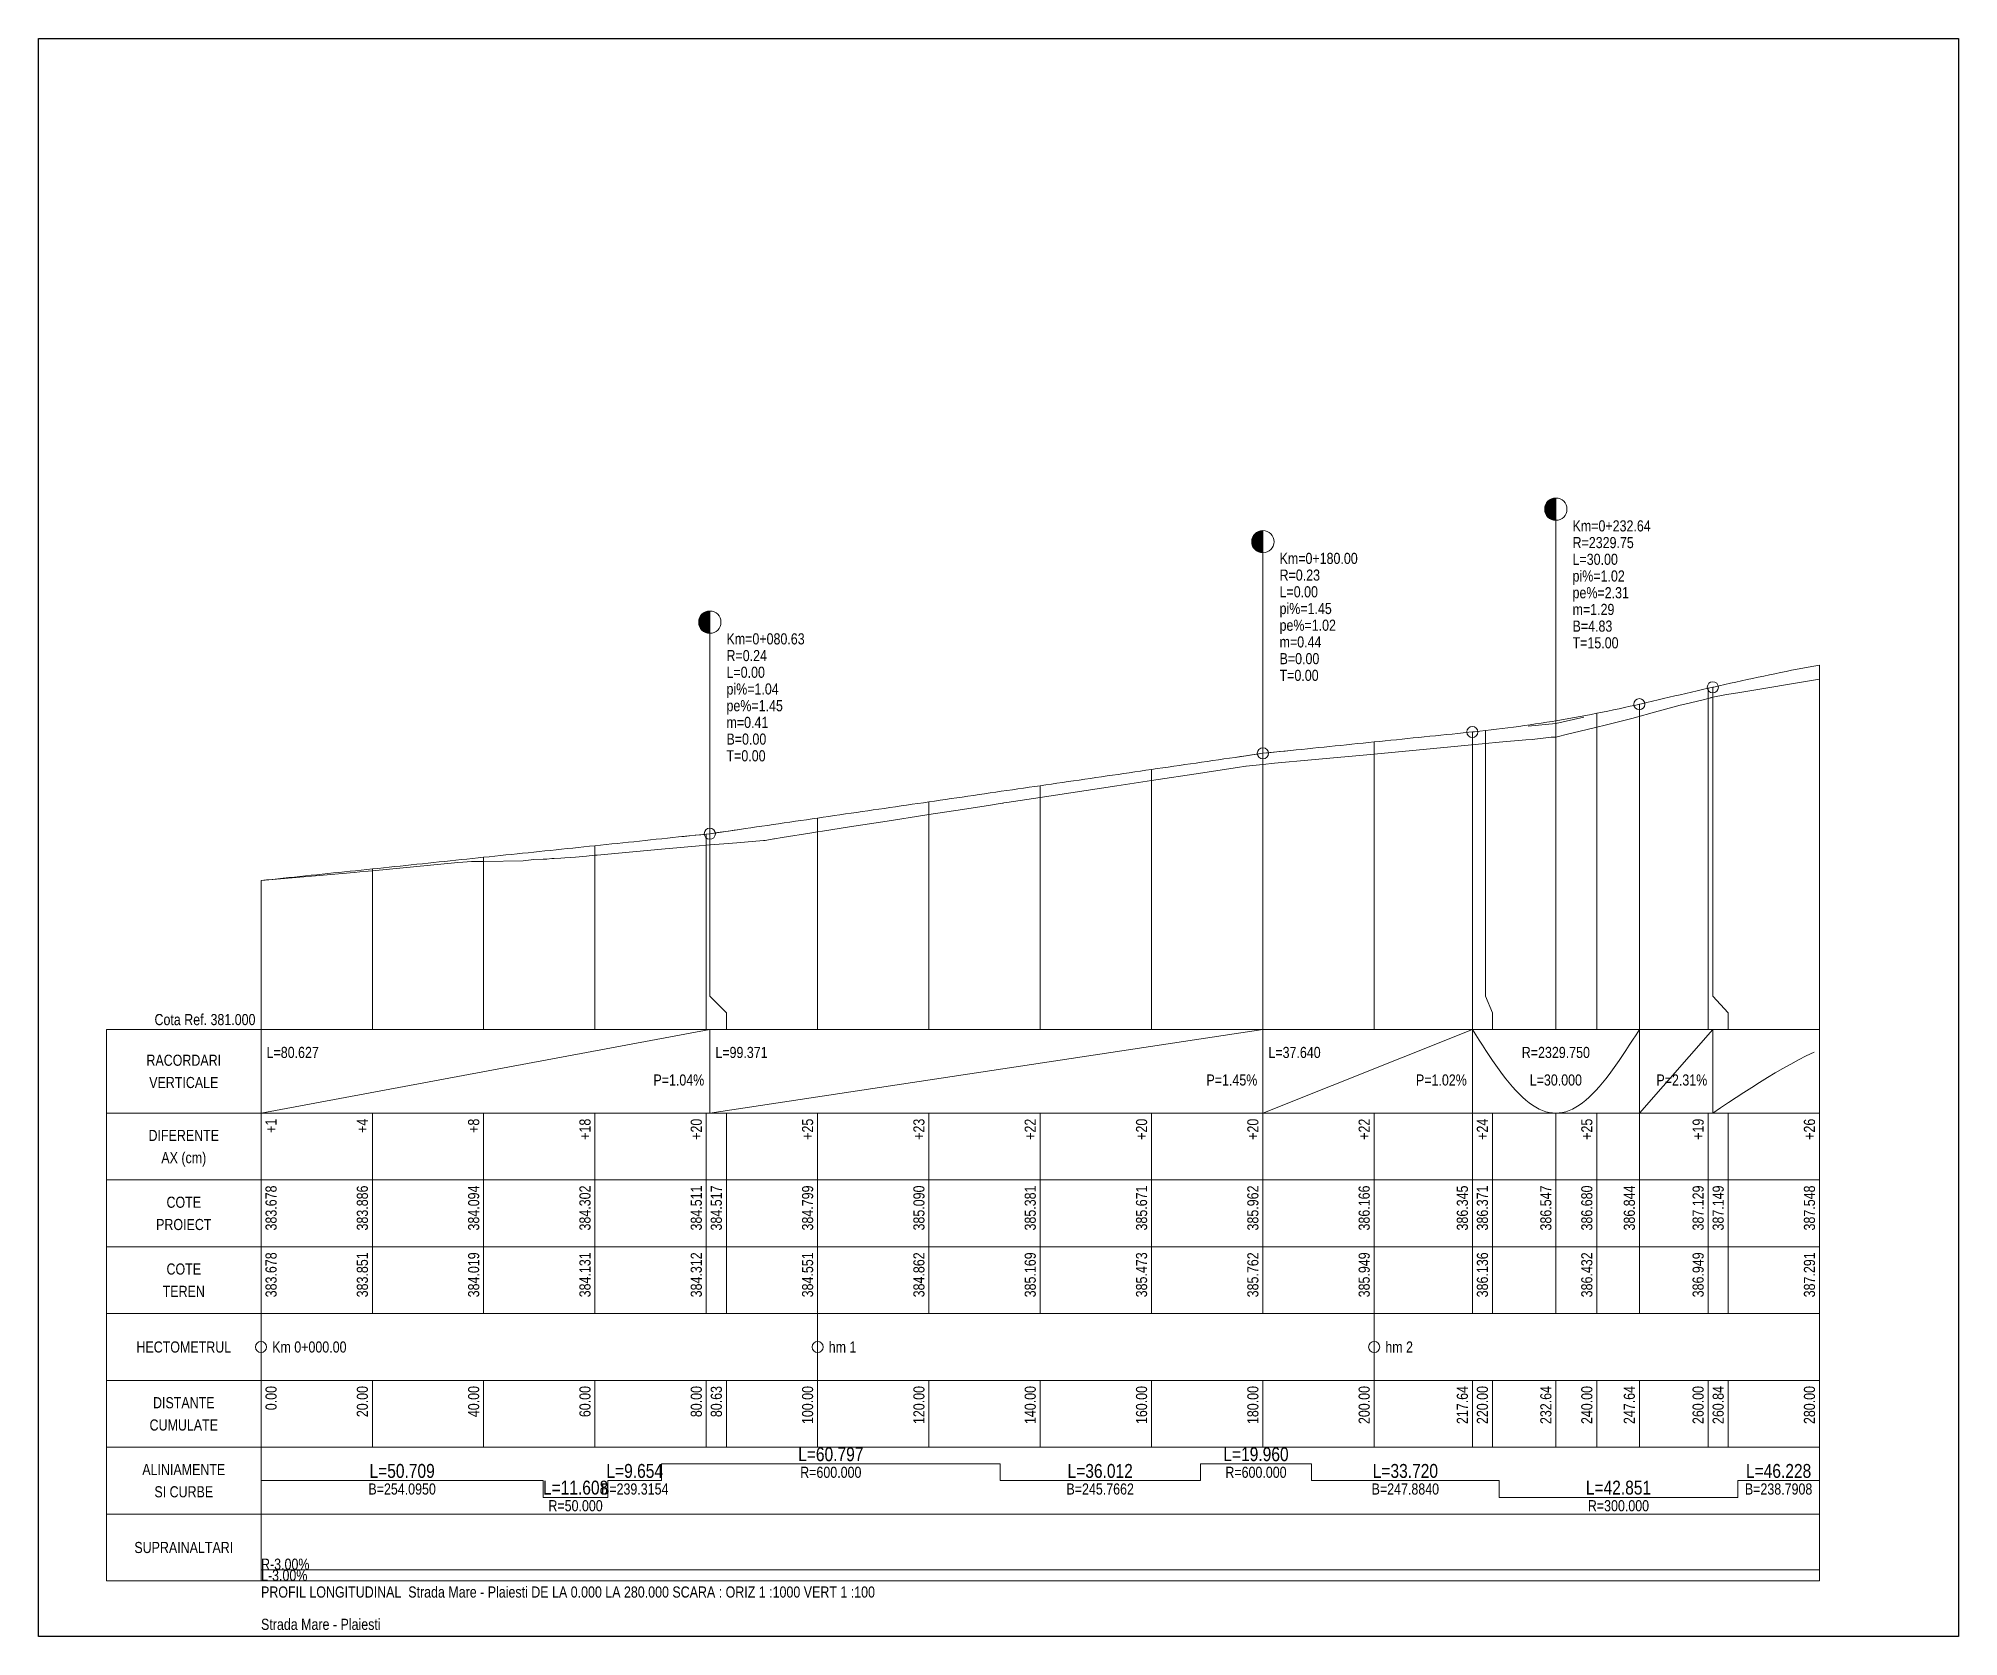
# Model space of a CAD drawing. Extents: x -600 to 1621, y -3670 to 287.
# Drawn here: x 0 to 345, y -2569.1 to -2282.1 of the extents above; entities that cross this region are included whole.
import ezdxf
from ezdxf.enums import TextEntityAlignment as Align

# ---------------------------------------------------------------- set-up
doc = ezdxf.new("R2010")
doc.units = 0
doc.layers.add('ARD-No Plot', color=7, linetype='Continuous', lineweight=0, plot=False)
doc.layers.add('Cartus', color=8, linetype='Continuous')
for name, color, linetype, lineweight in [('L-C. Ref', 7, 'Continuous', 0), ('L-cote-ex', 7, 'Continuous', 0), ('L-Cote-Pr', 7, 'Continuous', 0), ('L-Curbe', 7, 'Continuous', 0), ('L-Cut-Fill', 7, 'Continuous', 0), ('L-Design', 7, 'Continuous', 0), ('L-Exist', 7, 'Continuous', 0), ('L-LINES', 7, 'Continuous', 0), ('L-Pante-Tran', 7, 'Continuous', 0), ('L-rac-Vert', 7, 'Continuous', 0), ('L-TEXT', 7, 'Continuous', 0)]:
    doc.layers.add(name, color=color, linetype=linetype, lineweight=lineweight)
doc.styles.add('Arial', font='arial.ttf', dxfattribs={"width": 0.8})

msp = doc.modelspace()

# ---------------------------------------------------------------- texts
at = {"layer": 'ARD-No Plot', "style": 'Arial', "width": 0.8}
msp.add_text('Strada Mare - Plaiesti', height=2, dxfattribs=at).set_placement((40, -2567.86))
at = {"layer": 'L-C. Ref', "style": 'Arial', "width": 0.8}
msp.add_text('Cota Ref. 381.000', height=2, dxfattribs=at).set_placement((39, -2459.26), align=Align.RIGHT)
at = {"layer": 'L-cote-ex', "style": 'Arial', "width": 0.8}
for s, p in [('383.678', (42.8, -2500.06)), ('383.678', (42.8, -2500.06)), ('383.678', (42.8, -2500.06)), ('383.851', (59.2, -2500.06)), ('384.019', (79.2, -2500.06)), ('384.131', (99.2, -2500.06)), ('384.312', (119.2, -2500.06)), ('384.551', (139.2, -2500.06)), ('384.862', (159.2, -2500.06)), ('385.169', (179.2, -2500.06)), ('385.473', (199.2, -2500.06)), ('385.762', (219.2, -2500.06)), ('385.949', (239.2, -2500.06)), ('386.136', (260.44, -2500.06)), ('386.432', (279.2, -2500.06)), ('386.949', (299.2, -2500.06)), ('387.291', (319.2, -2500.06))]:
    msp.add_text(s, height=2, rotation=90, dxfattribs=at).set_placement(p, align=Align.RIGHT)
at = {"layer": 'L-Cote-Pr', "style": 'Arial', "width": 0.8}
for s, p in [('COTE', (26.12, -2492.06)), ('PROIECT', (26.12, -2496.06))]:
    msp.add_text(s, height=2, dxfattribs=at).set_placement(p, align=Align.CENTER)
for s, p in [('383.678', (42.8, -2488.06)), ('383.886', (59.2, -2488.06)), ('384.094', (79.2, -2488.06)), ('384.302', (99.2, -2488.06)), ('384.511', (119.2, -2488.06)), ('384.517', (122.8, -2488.06)), ('384.799', (139.2, -2488.06)), ('385.090', (159.2, -2488.06)), ('385.381', (179.2, -2488.06)), ('385.671', (199.2, -2488.06)), ('385.962', (219.2, -2488.06)), ('386.166', (239.2, -2488.06)), ('386.345', (256.84, -2488.06)), ('386.371', (260.44, -2488.06)), ('386.547', (271.84, -2488.06)), ('386.680', (279.2, -2488.06)), ('386.844', (286.84, -2488.06)), ('387.129', (299.2, -2488.06)), ('387.149', (302.8, -2488.06)), ('387.548', (319.2, -2488.06))]:
    msp.add_text(s, height=2, rotation=90, dxfattribs=at).set_placement(p, align=Align.RIGHT)
at = {"layer": 'L-Cut-Fill', "style": 'Arial', "width": 0.8}
for s, p in [('+1', (42.8, -2476.06)), ('+4', (59.2, -2476.06)), ('+8', (79.2, -2476.06)), ('+18', (99.2, -2476.06)), ('+20', (119.2, -2476.06)), ('+25', (139.2, -2476.06)), ('+23', (159.2, -2476.06)), ('+22', (179.2, -2476.06)), ('+20', (199.2, -2476.06)), ('+20', (219.2, -2476.06)), ('+22', (239.2, -2476.06)), ('+24', (260.44, -2476.06)), ('+25', (279.2, -2476.06)), ('+19', (299.2, -2476.06)), ('+26', (319.2, -2476.06))]:
    msp.add_text(s, height=2, rotation=90, dxfattribs=at).set_placement(p, align=Align.RIGHT)
for s, p in [('DIFERENTE', (26.12, -2480.06)), ('AX (cm)', (26.12, -2484.06))]:
    msp.add_text(s, height=2, dxfattribs=at).set_placement(p, align=Align.CENTER)
at = {"layer": 'L-rac-Vert', "style": 'Arial', "width": 0.8}
for s, p in [('Km=0+232.64', (275.64, -2370.6)), ('R=2329.75', (275.64, -2373.6)), ('Km=0+180.00', (223, -2376.44)), ('L=30.00', (275.64, -2376.6)), ('R=0.23', (223, -2379.44)), ('L=0.00', (223, -2382.44)), ('pi%=1.02', (275.64, -2379.6)), ('pi%=1.45', (223, -2385.44)), ('pe%=2.31', (275.64, -2382.6)), ('m=1.29', (275.64, -2385.6)), ('pe%=1.02', (223, -2388.44)), ('B=4.83', (275.64, -2388.6)), ('Km=0+080.63', (123.63, -2390.89)), ('m=0.44', (223, -2391.44)), ('T=15.00', (275.64, -2391.6)), ('R=0.24', (123.63, -2393.89)), ('B=0.00', (223, -2394.44)), ('L=0.00', (123.63, -2396.89)), ('T=0.00', (223, -2397.44)), ('pi%=1.04', (123.63, -2399.89)), ('pe%=1.45', (123.63, -2402.89)), ('m=0.41', (123.63, -2405.89)), ('B=0.00', (123.63, -2408.89)), ('T=0.00', (123.63, -2411.89)), ('L=80.627', (41, -2465.16)), ('L=99.371', (121.63, -2465.16)), ('L=37.640', (221, -2465.16))]:
    msp.add_text(s, height=2, dxfattribs=at).set_placement(p)
for s, p in [('R=2329.750', (272.64, -2465.16)), ('RACORDARI', (26.12, -2466.56)), ('VERTICALE', (26.12, -2470.56)), ('L=30.000', (272.64, -2470.11))]:
    msp.add_text(s, height=2, dxfattribs=at).set_placement(p, align=Align.CENTER)
for s, p in [('P=1.04%', (119.63, -2470.11)), ('P=1.45%', (219, -2470.11)), ('P=1.02%', (256.64, -2470.11)), ('P=2.31%', (299.84, -2470.11))]:
    msp.add_text(s, height=2, dxfattribs=at).set_placement(p, align=Align.RIGHT)
at = {"layer": 'L-TEXT', "style": 'Arial', "width": 0.8}
for s, p in [('COTE', (26.12, -2504.06)), ('TEREN', (26.12, -2508.06)), ('HECTOMETRUL', (26.12, -2518.06)), ('DISTANTE', (26.12, -2528.06)), ('CUMULATE', (26.12, -2532.06)), ('ALINIAMENTE', (26.12, -2540.06)), ('SI CURBE', (26.12, -2544.06)), ('SUPRAINALTARI', (26.12, -2554.06))]:
    msp.add_text(s, height=2, dxfattribs=at).set_placement(p, align=Align.CENTER)
for s, p in [('Km 0+000.00', (42, -2518.06)), ('hm 1', (142, -2518.06)), ('hm 2', (242, -2518.06)), ('R-3.00%', (40, -2557.06)), ('L-3.00%', (40, -2559.06)), ('PROFIL LONGITUDINAL  Strada Mare - Plaiesti DE LA 0.000 LA 280.000 SCARA : ORIZ 1 :1000 VERT 1 :100', (40, -2562.06))]:
    msp.add_text(s, height=2, dxfattribs=at).set_placement(p)
for s, p in [('0.00', (42.8, -2524.06)), ('20.00', (59.2, -2524.06)), ('40.00', (79.2, -2524.06)), ('60.00', (99.2, -2524.06)), ('80.00', (119.2, -2524.06)), ('80.63', (122.8, -2524.06)), ('100.00', (139.2, -2524.06)), ('120.00', (159.2, -2524.06)), ('140.00', (179.2, -2524.06)), ('160.00', (199.2, -2524.06)), ('180.00', (219.2, -2524.06)), ('200.00', (239.2, -2524.06)), ('217.64', (256.84, -2524.06)), ('220.00', (260.44, -2524.06)), ('232.64', (271.84, -2524.06)), ('240.00', (279.2, -2524.06)), ('247.64', (286.84, -2524.06)), ('260.00', (299.2, -2524.06)), ('260.84', (302.8, -2524.06)), ('280.00', (319.2, -2524.06))]:
    msp.add_text(s, height=2, rotation=90, dxfattribs=at).set_placement(p, align=Align.RIGHT)
for s, height, p in [('L=60.797', 2.5, (142.37, -2537.56)), ('L=19.960', 2.5, (218.76, -2537.56)), ('L=50.709', 2.5, (65.35, -2540.56)), ('L=9.654', 2.5, (107.14, -2540.56)), ('R=600.000', 2, (142.37, -2540.56)), ('L=36.012', 2.5, (190.77, -2540.56)), ('R=600.000', 2, (218.76, -2540.56)), ('L=33.720', 2.5, (245.6, -2540.56)), ('L=46.228', 2.5, (312.66, -2540.56)), ('B=254.0950', 2, (65.35, -2543.56)), ('L=11.608', 2.5, (96.51, -2543.56)), ('B=239.3154', 2, (107.14, -2543.56)), ('B=245.7662', 2, (190.77, -2543.56)), ('B=247.8840', 2, (245.6, -2543.56)), ('L=42.851', 2.5, (283.89, -2543.56)), ('B=238.7908', 2, (312.66, -2543.56)), ('R=50.000', 2, (96.51, -2546.56)), ('R=300.000', 2, (283.89, -2546.56))]:
    msp.add_text(s, height=height, rotation=0, dxfattribs=at).set_placement(p, align=Align.CENTER)

# ---------------------------------------------------------------- blocks, each defined once
blk = doc.blocks.new('A3_TRANSV_ALIN_TIRENA')
at = {"layer": 'Cartus'}
blk.add_lwpolyline([(0, 0), (0, 287), (345, 287), (345, 0)], close=True, dxfattribs=at)

# ---------------------------------------------------------------- linework, layer by layer
at = {"layer": 'L-Curbe'}
for p, q in [((111.97, -2541.06), (111.97, -2538.06)), ((111.97, -2538.06), (172.77, -2538.06)), ((172.77, -2538.06), (172.77, -2541.06)), ((208.78, -2541.06), (208.78, -2538.06)), ((208.78, -2538.06), (228.74, -2538.06)), ((228.74, -2538.06), (228.74, -2541.06)), ((40, -2541.06), (90.71, -2541.06)), ((90.71, -2541.06), (90.71, -2544.06)), ((102.32, -2544.06), (102.32, -2541.06)), ((102.32, -2541.06), (111.97, -2541.06)), ((172.77, -2541.06), (208.78, -2541.06)), ((228.74, -2541.06), (262.46, -2541.06)), ((262.46, -2541.06), (262.46, -2544.06)), ((305.31, -2544.06), (305.31, -2541.06)), ((305.31, -2541.06), (320, -2541.06)), ((90.71, -2544.06), (102.32, -2544.06)), ((262.46, -2544.06), (305.31, -2544.06))]:
    msp.add_line(p, q, dxfattribs=at)
at = {"layer": 'L-Design'}
msp.add_lwpolyline([(40, -2433.29), (41, -2433.18), (42, -2433.08), (43, -2432.97), (44, -2432.87), (45, -2432.77), (46, -2432.66), (47, -2432.56), (48, -2432.45), (49, -2432.35), (50, -2432.24), (51, -2432.14), (52, -2432.04), (53, -2431.93), (54, -2431.83), (55, -2431.72), (56, -2431.62), (57, -2431.52), (58, -2431.41), (59, -2431.31), (60, -2431.2), (61, -2431.1), (62, -2430.99), (63, -2430.89), (64, -2430.79), (65, -2430.68), (66, -2430.58), (67, -2430.47), (68, -2430.37), (69, -2430.27), (70, -2430.16), (71, -2430.06), (72, -2429.95), (73, -2429.85), (74, -2429.74), (75, -2429.64), (76, -2429.54), (77, -2429.43), (78, -2429.33), (79, -2429.22), (80, -2429.12), (81, -2429.02), (82, -2428.91), (83, -2428.81), (84, -2428.7), (85, -2428.6), (86, -2428.49), (87, -2428.39), (88, -2428.29), (89, -2428.18), (90, -2428.08), (91, -2427.97), (92, -2427.87), (93, -2427.77), (94, -2427.66), (95, -2427.56), (96, -2427.45), (97, -2427.35), (98, -2427.24), (99, -2427.14), (100, -2427.04), (101, -2426.93), (102, -2426.83), (103, -2426.72), (104, -2426.62), (105, -2426.52), (106, -2426.41), (107, -2426.31), (108, -2426.2), (109, -2426.1), (110, -2425.99), (111, -2425.89), (112, -2425.79), (113, -2425.68), (114, -2425.58), (115, -2425.47), (116, -2425.37), (117, -2425.27), (118, -2425.16), (119, -2425.06), (120, -2424.95), (120.63, -2424.89), (121, -2424.83), (122, -2424.69), (123, -2424.54), (124, -2424.4), (125, -2424.25), (126, -2424.11), (127, -2423.96), (128, -2423.82), (129, -2423.67), (130, -2423.53), (131, -2423.38), (132, -2423.23), (133, -2423.09), (134, -2422.94), (135, -2422.8), (136, -2422.65), (137, -2422.51), (138, -2422.36), (139, -2422.22), (140, -2422.07), (141, -2421.93), (142, -2421.78), (143, -2421.64), (144, -2421.49), (145, -2421.34), (146, -2421.2), (147, -2421.05), (148, -2420.91), (149, -2420.76), (150, -2420.62), (151, -2420.47), (152, -2420.33), (153, -2420.18), (154, -2420.04), (155, -2419.89), (156, -2419.75), (157, -2419.6), (158, -2419.45), (159, -2419.31), (160, -2419.16), (161, -2419.02), (162, -2418.87), (163, -2418.73), (164, -2418.58), (165, -2418.44), (166, -2418.29), (167, -2418.15), (168, -2418), (169, -2417.86), (170, -2417.71), (171, -2417.56), (172, -2417.42), (173, -2417.27), (174, -2417.13), (175, -2416.98), (176, -2416.84), (177, -2416.69), (178, -2416.55), (179, -2416.4), (180, -2416.26), (181, -2416.11), (182, -2415.97), (183, -2415.82), (184, -2415.67), (185, -2415.53), (186, -2415.38), (187, -2415.24), (188, -2415.09), (189, -2414.95), (190, -2414.8), (191, -2414.66), (192, -2414.51), (193, -2414.37), (194, -2414.22), (195, -2414.08), (196, -2413.93), (197, -2413.78), (198, -2413.64), (199, -2413.49), (200, -2413.35), (201, -2413.2), (202, -2413.06), (203, -2412.91), (204, -2412.77), (205, -2412.62), (206, -2412.48), (207, -2412.33), (208, -2412.19), (209, -2412.04), (210, -2411.89), (211, -2411.75), (212, -2411.6), (213, -2411.46), (214, -2411.31), (215, -2411.17), (216, -2411.02), (217, -2410.88), (218, -2410.73), (219, -2410.59), (220, -2410.44), (221, -2410.34), (222, -2410.24), (223, -2410.13), (224, -2410.03), (225, -2409.93), (226, -2409.83), (227, -2409.73), (228, -2409.63), (229, -2409.52), (230, -2409.42), (231, -2409.32), (232, -2409.22), (233, -2409.12), (234, -2409.01), (235, -2408.91), (236, -2408.81), (237, -2408.71), (238, -2408.61), (239, -2408.51), (240, -2408.4), (241, -2408.3), (242, -2408.2), (243, -2408.1), (244, -2408), (245, -2407.89), (246, -2407.79), (247, -2407.69), (248, -2407.59), (249, -2407.49), (250, -2407.39), (251, -2407.28), (252, -2407.18), (253, -2407.08), (254, -2406.98), (255, -2406.88), (256, -2406.77), (257, -2406.67), (257.64, -2406.61), (258, -2406.57), (259, -2406.46), (260, -2406.35), (261, -2406.24), (262, -2406.12), (263, -2406), (264, -2405.87), (265, -2405.74), (266, -2405.61), (267, -2405.47), (268, -2405.32), (269, -2405.17), (270, -2405.02), (271, -2404.86), (272, -2404.7), (272.64, -2404.6), (273, -2404.54), (274, -2404.37), (275, -2404.19), (276, -2404.01), (277, -2403.83), (278, -2403.64), (279, -2403.45), (280, -2403.26), (281, -2403.06), (282, -2402.85), (283, -2402.64), (284, -2402.43), (285, -2402.21), (286, -2401.99), (287, -2401.77), (287.64, -2401.62), (288, -2401.54), (289, -2401.31), (290, -2401.08), (291, -2400.85), (292, -2400.61), (293, -2400.38), (294, -2400.15), (295, -2399.92), (296, -2399.69), (297, -2399.46), (298, -2399.23), (299, -2399), (300, -2398.77), (300.84, -2398.58), (301, -2398.54), (302, -2398.31), (303, -2398.08), (304, -2397.86), (305, -2397.64), (306, -2397.42), (307, -2397.2), (308, -2396.98), (309, -2396.77), (310, -2396.56), (311, -2396.35), (312, -2396.15), (313, -2395.94), (314, -2395.74), (315, -2395.54), (316, -2395.35), (317, -2395.15), (318, -2394.96), (319, -2394.77), (320, -2394.59)], dxfattribs=at)
at = {"layer": 'L-Exist'}
for p, q in [((305.31, -2399.56), (320, -2397.15)), ((295.79, -2401.59), (299.1, -2400.81)), ((299.1, -2400.81), (300, -2400.58)), ((300, -2400.58), (300.49, -2400.45)), ((300.49, -2400.45), (300.55, -2400.44)), ((300.49, -2400.45), (300.49, -2400.45)), ((300.49, -2400.45), (300.49, -2400.45)), ((300.55, -2400.44), (303.3, -2399.89)), ((303.3, -2399.89), (305.31, -2399.56)), ((281.5, -2405.38), (286.27, -2404.17)), ((286.27, -2404.17), (291.03, -2402.9)), ((291.03, -2402.9), (294.99, -2401.78)), ((294.99, -2401.78), (295.79, -2401.59)), ((262.46, -2408.47), (267.22, -2408.03)), ((267.22, -2408.03), (268.38, -2407.94)), ((268.38, -2407.94), (271.8, -2407.57)), ((271.8, -2407.57), (271.98, -2407.55)), ((271.98, -2407.55), (272.11, -2407.53)), ((272.11, -2407.53), (272.44, -2407.57)), ((272.44, -2407.57), (272.65, -2407.55)), ((272.44, -2407.57), (272.44, -2407.57)), ((272.65, -2407.55), (274.95, -2406.92)), ((272.65, -2407.55), (272.65, -2407.55)), ((272.65, -2407.55), (272.65, -2407.55)), ((274.95, -2406.92), (276.74, -2406.51)), ((276.74, -2406.51), (280, -2405.75)), ((280, -2405.75), (281.5, -2405.38)), ((228.74, -2411.6), (240, -2410.57)), ((240, -2410.57), (250.63, -2409.6)), ((250.63, -2409.6), (260, -2408.7)), ((260, -2408.7), (262.46, -2408.47)), ((200, -2415.33), (208.78, -2414)), ((208.78, -2414), (215.43, -2412.99)), ((215.43, -2412.99), (216.93, -2412.77)), ((216.93, -2412.77), (216.96, -2412.76)), ((216.96, -2412.76), (216.96, -2412.76)), ((216.96, -2412.76), (216.96, -2412.76)), ((216.96, -2412.76), (216.96, -2412.76)), ((216.96, -2412.76), (216.98, -2412.76)), ((216.98, -2412.76), (220, -2412.44)), ((216.98, -2412.76), (216.98, -2412.76)), ((220, -2412.44), (222.09, -2412.23)), ((222.09, -2412.23), (228.74, -2411.6)), ((173.98, -2419.29), (180, -2418.37)), ((180, -2418.37), (193.78, -2416.28)), ((193.78, -2416.28), (200, -2415.33)), ((152.5, -2422.6), (159.26, -2421.55)), ((159.26, -2421.55), (160, -2421.44)), ((160, -2421.44), (166.01, -2420.51)), ((166.01, -2420.51), (171.08, -2419.73)), ((171.08, -2419.73), (172.77, -2419.47)), ((171.08, -2419.73), (171.08, -2419.73)), ((172.77, -2419.47), (173.24, -2419.4)), ((173.24, -2419.4), (173.32, -2419.38)), ((173.32, -2419.38), (173.43, -2419.36)), ((173.32, -2419.38), (173.32, -2419.38)), ((173.43, -2419.36), (173.98, -2419.29)), ((173.43, -2419.36), (173.43, -2419.36)), ((133.61, -2425.58), (138.99, -2424.71)), ((138.99, -2424.71), (140, -2424.55)), ((140, -2424.55), (140.88, -2424.41)), ((140.88, -2424.41), (140.89, -2424.41)), ((140.89, -2424.41), (145.75, -2423.65)), ((145.75, -2423.65), (152.5, -2422.6)), ((98.45, -2428.89), (100, -2428.75)), ((100, -2428.75), (100.38, -2428.72)), ((100.38, -2428.72), (102.32, -2428.54)), ((102.32, -2428.54), (111.97, -2427.65)), ((111.97, -2427.65), (115.39, -2427.34)), ((115.39, -2427.34), (118.73, -2427.05)), ((118.73, -2427.05), (120, -2426.94)), ((120, -2426.94), (125.48, -2426.49)), ((125.48, -2426.49), (130.27, -2426.12)), ((130.27, -2426.12), (130.59, -2426.1)), ((130.59, -2426.1), (131.18, -2426.01)), ((131.18, -2426.01), (132.13, -2425.79)), ((132.13, -2425.79), (132.24, -2425.78)), ((132.24, -2425.78), (133.61, -2425.58)), ((40, -2433.29), (56.71, -2431.85)), ((56.71, -2431.85), (57.77, -2431.75)), ((57.77, -2431.75), (59.23, -2431.63)), ((59.23, -2431.63), (60, -2431.55)), ((60, -2431.55), (75.38, -2430.08)), ((75.38, -2430.08), (76.25, -2429.97)), ((75.38, -2430.08), (75.38, -2430.08)), ((76.25, -2429.97), (77.82, -2429.9)), ((76.25, -2429.97), (76.25, -2429.97)), ((77.82, -2429.9), (80, -2429.87)), ((80, -2429.87), (87.08, -2429.76)), ((87.08, -2429.76), (88.99, -2429.53)), ((87.08, -2429.76), (87.08, -2429.76)), ((88.99, -2429.53), (90.71, -2429.48)), ((90.71, -2429.48), (91.34, -2429.47)), ((91.34, -2429.47), (92.26, -2429.31)), ((91.34, -2429.47), (91.34, -2429.47)), ((92.26, -2429.31), (92.64, -2429.31)), ((92.64, -2429.31), (93.89, -2429.3)), ((93.89, -2429.3), (94.58, -2429.24)), ((94.58, -2429.24), (96.51, -2429.07)), ((96.51, -2429.07), (98.45, -2428.89)), ((40, -2433.29), (40, -2433.29)), ((40, -2433.29), (40, -2433.29))]:
    msp.add_line(p, q, dxfattribs=at)
at = {"layer": 'L-LINES'}
for p, q in [((320, -2460.06), (320, -2394.59)), ((300, -2460.06), (300, -2398.77)), ((300.84, -2454.06), (300.84, -2398.58)), ((272.64, -2460.06), (272.64, -2404.6)), ((280, -2460.06), (280, -2403.26)), ((287.64, -2460.06), (287.64, -2401.62)), ((257.64, -2460.06), (257.64, -2406.61)), ((260, -2454.06), (260, -2406.35)), ((220, -2460.06), (220, -2410.44)), ((240, -2460.06), (240, -2408.4)), ((200, -2460.06), (200, -2413.35)), ((180, -2460.06), (180, -2416.26)), ((160, -2460.06), (160, -2419.16)), ((120, -2460.06), (120, -2424.95)), ((120.63, -2454.06), (120.63, -2424.89)), ((140, -2460.06), (140, -2422.07)), ((100, -2460.06), (100, -2427.04)), ((60, -2460.06), (60, -2431.2)), ((80, -2460.06), (80, -2429.12)), ((40, -2460.06), (40, -2433.29)), ((123.6, -2457.06), (120.63, -2454.06)), ((261.24, -2457.06), (260, -2454.06)), ((303.6, -2457.06), (300.84, -2454.06)), ((123.6, -2460.06), (123.6, -2457.06)), ((261.24, -2460.06), (261.24, -2457.06)), ((303.6, -2460.06), (303.6, -2457.06)), ((12.24, -2475.06), (12.24, -2460.06)), ((12.24, -2460.06), (40, -2460.06)), ((40, -2460.06), (320, -2460.06)), ((40, -2475.06), (40, -2460.06)), ((320, -2475.06), (320, -2460.06)), ((12.24, -2487.06), (12.24, -2475.06)), ((12.24, -2475.06), (40, -2475.06)), ((40, -2475.06), (12.24, -2475.06)), ((40, -2475.06), (320, -2475.06)), ((40, -2487.06), (40, -2475.06)), ((40, -2475.06), (320, -2475.06)), ((40, -2487.06), (40, -2475.06)), ((60, -2487.06), (60, -2475.06)), ((80, -2487.06), (80, -2475.06)), ((100, -2487.06), (100, -2475.06)), ((120, -2487.06), (120, -2475.06)), ((123.6, -2487.06), (123.6, -2475.06)), ((140, -2487.06), (140, -2475.06)), ((160, -2487.06), (160, -2475.06)), ((180, -2487.06), (180, -2475.06)), ((200, -2487.06), (200, -2475.06)), ((220, -2487.06), (220, -2475.06)), ((240, -2487.06), (240, -2475.06)), ((257.64, -2487.06), (257.64, -2475.06)), ((261.24, -2487.06), (261.24, -2475.06)), ((272.64, -2487.06), (272.64, -2475.06)), ((280, -2487.06), (280, -2475.06)), ((287.64, -2487.06), (287.64, -2475.06)), ((300, -2487.06), (300, -2475.06)), ((303.6, -2487.06), (303.6, -2475.06)), ((320, -2487.06), (320, -2475.06)), ((320, -2487.06), (320, -2475.06)), ((12.24, -2499.06), (12.24, -2487.06)), ((12.24, -2487.06), (40, -2487.06)), ((40, -2487.06), (12.24, -2487.06)), ((40, -2487.06), (320, -2487.06)), ((40, -2487.06), (320, -2487.06)), ((40, -2499.06), (40, -2487.06)), ((60, -2499.06), (60, -2487.06)), ((80, -2499.06), (80, -2487.06)), ((100, -2499.06), (100, -2487.06)), ((120, -2499.06), (120, -2487.06)), ((123.6, -2499.06), (123.6, -2487.06)), ((140, -2499.06), (140, -2487.06)), ((160, -2499.06), (160, -2487.06)), ((180, -2499.06), (180, -2487.06)), ((200, -2499.06), (200, -2487.06)), ((220, -2499.06), (220, -2487.06)), ((240, -2499.06), (240, -2487.06)), ((257.64, -2499.06), (257.64, -2487.06)), ((261.24, -2499.06), (261.24, -2487.06)), ((272.64, -2499.06), (272.64, -2487.06)), ((280, -2499.06), (280, -2487.06)), ((287.64, -2499.06), (287.64, -2487.06)), ((300, -2499.06), (300, -2487.06)), ((303.6, -2499.06), (303.6, -2487.06)), ((320, -2499.06), (320, -2487.06)), ((12.24, -2511.06), (12.24, -2499.06)), ((12.24, -2499.06), (40, -2499.06)), ((40, -2499.06), (12.24, -2499.06)), ((40, -2499.06), (320, -2499.06)), ((40, -2499.06), (320, -2499.06)), ((40, -2511.06), (40, -2499.06)), ((60, -2511.06), (60, -2499.06)), ((80, -2511.06), (80, -2499.06)), ((100, -2511.06), (100, -2499.06)), ((120, -2511.06), (120, -2499.06)), ((123.6, -2511.06), (123.6, -2499.06)), ((140, -2511.06), (140, -2499.06)), ((160, -2511.06), (160, -2499.06)), ((180, -2511.06), (180, -2499.06)), ((200, -2511.06), (200, -2499.06)), ((220, -2511.06), (220, -2499.06)), ((240, -2511.06), (240, -2499.06)), ((257.64, -2511.06), (257.64, -2499.06)), ((261.24, -2511.06), (261.24, -2499.06)), ((272.64, -2511.06), (272.64, -2499.06)), ((280, -2511.06), (280, -2499.06)), ((287.64, -2511.06), (287.64, -2499.06)), ((300, -2511.06), (300, -2499.06)), ((303.6, -2511.06), (303.6, -2499.06)), ((320, -2511.06), (320, -2499.06)), ((12.24, -2523.06), (12.24, -2511.06)), ((12.24, -2511.06), (40, -2511.06)), ((40, -2511.06), (12.24, -2511.06)), ((40, -2511.06), (320, -2511.06)), ((40, -2523.06), (40, -2511.06)), ((40, -2523.06), (40, -2511.06)), ((40, -2511.06), (320, -2511.06)), ((140, -2523.06), (140, -2511.06)), ((240, -2523.06), (240, -2511.06)), ((320, -2523.06), (320, -2511.06)), ((12.24, -2535.06), (12.24, -2523.06)), ((12.24, -2523.06), (40, -2523.06)), ((40, -2523.06), (12.24, -2523.06)), ((40, -2523.06), (320, -2523.06)), ((40, -2523.06), (320, -2523.06)), ((40, -2535.06), (40, -2523.06)), ((60, -2535.06), (60, -2523.06)), ((80, -2535.06), (80, -2523.06)), ((100, -2535.06), (100, -2523.06)), ((120, -2535.06), (120, -2523.06)), ((123.6, -2535.06), (123.6, -2523.06)), ((140, -2535.06), (140, -2523.06)), ((160, -2535.06), (160, -2523.06)), ((180, -2535.06), (180, -2523.06)), ((200, -2535.06), (200, -2523.06)), ((220, -2535.06), (220, -2523.06)), ((240, -2535.06), (240, -2523.06)), ((257.64, -2535.06), (257.64, -2523.06)), ((261.24, -2535.06), (261.24, -2523.06)), ((272.64, -2535.06), (272.64, -2523.06)), ((280, -2535.06), (280, -2523.06)), ((287.64, -2535.06), (287.64, -2523.06)), ((300, -2535.06), (300, -2523.06)), ((303.6, -2535.06), (303.6, -2523.06)), ((320, -2535.06), (320, -2523.06)), ((12.24, -2547.06), (12.24, -2535.06)), ((12.24, -2535.06), (40, -2535.06)), ((40, -2535.06), (12.24, -2535.06)), ((40, -2535.06), (320, -2535.06)), ((40, -2547.06), (40, -2535.06)), ((40, -2535.06), (320, -2535.06)), ((320, -2547.06), (320, -2535.06)), ((12.24, -2559.06), (12.24, -2547.06)), ((12.24, -2547.06), (40, -2547.06)), ((40, -2547.06), (12.24, -2547.06)), ((40, -2547.06), (320, -2547.06)), ((40, -2559.06), (40, -2547.06)), ((40, -2547.06), (320, -2547.06)), ((320, -2559.06), (320, -2547.06)), ((40, -2559.06), (12.24, -2559.06)), ((40, -2559.06), (320, -2559.06))]:
    msp.add_line(p, q, dxfattribs=at)
for centre in [(40, -2517.06), (140, -2517.06), (240, -2517.06)]:
    msp.add_circle(centre, 1, dxfattribs=at)
at = {"layer": 'L-Pante-Tran'}
for p, q in [((40, -2557.06), (60, -2557.06)), ((40, -2557.06), (60, -2557.06)), ((60, -2557.06), (80, -2557.06)), ((60, -2557.06), (80, -2557.06)), ((80, -2557.06), (100, -2557.06)), ((80, -2557.06), (100, -2557.06)), ((100, -2557.06), (120, -2557.06)), ((100, -2557.06), (120, -2557.06)), ((120, -2557.06), (140, -2557.06)), ((120, -2557.06), (140, -2557.06)), ((140, -2557.06), (160, -2557.06)), ((140, -2557.06), (160, -2557.06)), ((160, -2557.06), (180, -2557.06)), ((160, -2557.06), (180, -2557.06)), ((180, -2557.06), (200, -2557.06)), ((180, -2557.06), (200, -2557.06)), ((200, -2557.06), (220, -2557.06)), ((200, -2557.06), (220, -2557.06)), ((220, -2557.06), (240, -2557.06)), ((220, -2557.06), (240, -2557.06)), ((240, -2557.06), (260, -2557.06)), ((240, -2557.06), (260, -2557.06)), ((260, -2557.06), (280, -2557.06)), ((260, -2557.06), (280, -2557.06)), ((280, -2557.06), (300, -2557.06)), ((280, -2557.06), (300, -2557.06)), ((300, -2557.06), (320, -2557.06)), ((300, -2557.06), (320, -2557.06))]:
    msp.add_line(p, q, dxfattribs=at)
at = {"layer": 'L-rac-Vert'}
for p, q in [((270.64, -2366.52), (270.64, -2366.67)), ((270.65, -2366.36), (270.65, -2366.83)), ((270.65, -2366.44), (270.65, -2366.75)), ((270.67, -2366.28), (270.67, -2366.91)), ((270.68, -2366.21), (270.68, -2366.99)), ((270.7, -2366.13), (270.7, -2367.06)), ((270.72, -2366.05), (270.72, -2367.14)), ((270.74, -2365.98), (270.74, -2367.21)), ((270.76, -2365.9), (270.76, -2367.29)), ((270.79, -2365.83), (270.79, -2367.36)), ((270.82, -2365.76), (270.82, -2367.43)), ((270.86, -2365.69), (270.86, -2367.5)), ((270.9, -2365.62), (270.9, -2367.57)), ((270.94, -2365.55), (270.94, -2367.64)), ((270.98, -2365.49), (270.98, -2367.71)), ((271.02, -2365.42), (271.02, -2367.77)), ((271.07, -2365.36), (271.07, -2367.83)), ((271.12, -2365.3), (271.12, -2367.9)), ((271.17, -2365.24), (271.17, -2367.95)), ((271.23, -2365.18), (271.23, -2368.01)), ((271.28, -2365.13), (271.28, -2368.06)), ((271.34, -2365.08), (271.34, -2368.12)), ((271.4, -2365.03), (271.4, -2368.17)), ((271.47, -2364.98), (271.47, -2368.21)), ((271.53, -2364.93), (271.53, -2368.26)), ((271.6, -2364.89), (271.6, -2368.3)), ((271.66, -2364.85), (271.66, -2368.34)), ((271.73, -2364.81), (271.73, -2368.38)), ((271.8, -2364.78), (271.8, -2368.41)), ((271.88, -2364.75), (271.88, -2368.44)), ((271.95, -2364.72), (271.95, -2368.47)), ((272.02, -2364.69), (272.02, -2368.5)), ((272.1, -2364.67), (272.1, -2368.52)), ((272.17, -2364.65), (272.17, -2368.54)), ((272.25, -2364.63), (272.25, -2368.56)), ((272.33, -2364.62), (272.33, -2368.57)), ((272.41, -2364.61), (272.41, -2368.58)), ((272.48, -2364.6), (272.48, -2368.59)), ((272.56, -2364.6), (272.56, -2368.59)), ((272.64, -2405.08), (272.64, -2364.6)), ((218, -2372.36), (218, -2372.52)), ((218.01, -2372.21), (218.01, -2372.68)), ((218.01, -2372.28), (218.01, -2372.6)), ((218.02, -2372.13), (218.02, -2372.75)), ((218.04, -2372.05), (218.04, -2372.83)), ((218.06, -2371.97), (218.06, -2372.91)), ((218.08, -2371.9), (218.08, -2372.98)), ((218.1, -2371.82), (218.1, -2373.06)), ((218.12, -2371.75), (218.12, -2373.13)), ((218.15, -2371.68), (218.15, -2373.21)), ((218.18, -2371.6), (218.18, -2373.28)), ((218.22, -2371.53), (218.22, -2373.35)), ((218.26, -2371.46), (218.26, -2373.42)), ((218.29, -2371.4), (218.29, -2373.49)), ((218.34, -2371.33), (218.34, -2373.55)), ((218.38, -2371.26), (218.38, -2373.62)), ((218.43, -2371.2), (218.43, -2373.68)), ((218.48, -2371.14), (218.48, -2373.74)), ((218.53, -2371.08), (218.53, -2373.8)), ((218.59, -2371.03), (218.59, -2373.85)), ((218.64, -2370.97), (218.64, -2373.91)), ((218.7, -2370.92), (218.7, -2373.96)), ((218.76, -2370.87), (218.76, -2374.01)), ((218.82, -2370.82), (218.82, -2374.06)), ((218.89, -2370.78), (218.89, -2374.1)), ((218.96, -2370.74), (218.96, -2374.15)), ((219.02, -2370.7), (219.02, -2374.19)), ((219.09, -2370.66), (219.09, -2374.22)), ((219.16, -2370.62), (219.16, -2374.26)), ((219.23, -2370.59), (219.23, -2374.29)), ((219.31, -2370.56), (219.31, -2374.32)), ((219.38, -2370.54), (219.38, -2374.34)), ((219.46, -2370.52), (219.46, -2374.37)), ((219.53, -2370.5), (219.53, -2374.39)), ((219.61, -2370.48), (219.61, -2374.4)), ((219.69, -2370.47), (219.69, -2374.42)), ((219.76, -2370.45), (219.76, -2374.43)), ((219.84, -2370.45), (219.84, -2374.43)), ((219.92, -2370.44), (219.92, -2374.44)), ((220, -2410.44), (220, -2370.44)), ((118.63, -2386.73), (118.63, -2387.04)), ((118.63, -2386.81), (118.63, -2386.97)), ((118.64, -2386.65), (118.64, -2387.12)), ((118.65, -2386.57), (118.65, -2387.2)), ((118.67, -2386.5), (118.67, -2387.28)), ((118.68, -2386.42), (118.68, -2387.35)), ((118.7, -2386.34), (118.7, -2387.43)), ((118.73, -2386.27), (118.73, -2387.51)), ((118.75, -2386.2), (118.75, -2387.58)), ((118.78, -2386.12), (118.78, -2387.65)), ((118.81, -2386.05), (118.81, -2387.72)), ((118.85, -2385.98), (118.85, -2387.8)), ((118.88, -2385.91), (118.88, -2387.86)), ((118.92, -2385.84), (118.92, -2387.93)), ((118.97, -2385.78), (118.97, -2388)), ((119.01, -2385.71), (119.01, -2388.06)), ((119.06, -2385.65), (119.06, -2388.13)), ((119.11, -2385.59), (119.11, -2388.19)), ((119.16, -2385.53), (119.16, -2388.25)), ((119.21, -2385.47), (119.21, -2388.3)), ((119.27, -2385.42), (119.27, -2388.36)), ((119.33, -2385.37), (119.33, -2388.41)), ((119.39, -2385.32), (119.39, -2388.46)), ((119.45, -2385.27), (119.45, -2388.51)), ((119.52, -2385.22), (119.52, -2388.55)), ((119.58, -2385.18), (119.58, -2388.59)), ((119.65, -2385.14), (119.65, -2388.63)), ((119.72, -2385.11), (119.72, -2388.67)), ((119.79, -2385.07), (119.79, -2388.7)), ((119.86, -2385.04), (119.86, -2388.74)), ((119.94, -2385.01), (119.94, -2388.76)), ((120.01, -2384.99), (120.01, -2388.79)), ((120.09, -2384.96), (120.09, -2388.81)), ((120.16, -2384.94), (120.16, -2388.83)), ((120.24, -2384.93), (120.24, -2388.85)), ((120.32, -2384.91), (120.32, -2388.86)), ((120.39, -2384.9), (120.39, -2388.87)), ((120.47, -2384.89), (120.47, -2388.88)), ((120.55, -2384.89), (120.55, -2388.89)), ((120.63, -2424.89), (120.63, -2384.89)), ((272.64, -2405.08), (277.64, -2403.93)), ((267.64, -2405.59), (272.64, -2405.08)), ((215, -2411.17), (220, -2410.44)), ((220, -2410.44), (225, -2409.93)), ((115.63, -2425.41), (120.63, -2424.89)), ((120.63, -2424.89), (125.63, -2424.16)), ((40, -2475.06), (40, -2460.06)), ((40, -2460.06), (40, -2461)), ((40, -2475.06), (120.63, -2460.06)), ((40, -2461), (40, -2461.94)), ((40, -2461.94), (40, -2462.87)), ((40, -2462.87), (40, -2463.79)), ((120.63, -2475.06), (120.63, -2460.06)), ((120.63, -2475.06), (120.63, -2460.06)), ((120.63, -2461), (120.63, -2460.06)), ((120.63, -2460.06), (120.63, -2461)), ((120.63, -2475.06), (220, -2460.06)), ((120.63, -2461.94), (120.63, -2461)), ((120.63, -2461), (120.63, -2461.94)), ((120.63, -2462.87), (120.63, -2461.94)), ((120.63, -2461.94), (120.63, -2462.87)), ((120.63, -2463.79), (120.63, -2462.87)), ((120.63, -2462.87), (120.63, -2463.79)), ((220, -2475.06), (220, -2460.06)), ((220, -2475.06), (220, -2460.06)), ((220, -2460.06), (220, -2460.09)), ((220, -2460.09), (220, -2460.06)), ((220, -2475.06), (257.64, -2460.06)), ((220, -2460.09), (220, -2460.18)), ((220, -2460.18), (220, -2460.09)), ((220, -2460.18), (220, -2460.33)), ((220, -2460.33), (220, -2460.18)), ((220, -2460.33), (220, -2460.53)), ((220, -2460.53), (220, -2460.33)), ((220, -2460.53), (220, -2460.8)), ((220, -2460.8), (220, -2460.53)), ((220, -2460.8), (220, -2461.11)), ((220, -2461.11), (220, -2460.8)), ((220, -2461.11), (220, -2461.49)), ((220, -2461.49), (220, -2461.11)), ((220, -2461.49), (220, -2461.92)), ((220, -2461.92), (220, -2461.49)), ((220, -2461.92), (220, -2462.4)), ((220, -2462.4), (220, -2461.92)), ((220, -2462.4), (220, -2462.93)), ((220, -2462.93), (220, -2462.4)), ((220, -2462.93), (220, -2463.5)), ((220, -2463.5), (220, -2462.93)), ((257.64, -2475.06), (257.64, -2460.06)), ((258.24, -2461), (257.64, -2460.06)), ((258.84, -2461.94), (258.24, -2461)), ((259.44, -2462.87), (258.84, -2461.94)), ((260.04, -2463.79), (259.44, -2462.87)), ((285.84, -2462.87), (285.24, -2463.79)), ((286.44, -2461.94), (285.84, -2462.87)), ((287.04, -2461), (286.44, -2461.94)), ((287.64, -2460.06), (287.04, -2461)), ((287.64, -2475.06), (287.64, -2460.06)), ((287.64, -2475.06), (300.84, -2460.06)), ((300.84, -2475.06), (300.84, -2460.06)), ((40, -2463.79), (40, -2464.7)), ((40, -2464.7), (40, -2465.58)), ((40, -2465.58), (40, -2466.45)), ((40, -2466.45), (40, -2467.29)), ((120.63, -2464.7), (120.63, -2463.79)), ((120.63, -2463.79), (120.63, -2464.7)), ((120.63, -2465.58), (120.63, -2464.7)), ((120.63, -2464.7), (120.63, -2465.58)), ((120.63, -2466.45), (120.63, -2465.58)), ((120.63, -2465.58), (120.63, -2466.45)), ((120.63, -2467.29), (120.63, -2466.45)), ((120.63, -2466.45), (120.63, -2467.29)), ((220, -2463.5), (220, -2464.13)), ((220, -2464.13), (220, -2463.5)), ((220, -2464.13), (220, -2464.79)), ((220, -2464.79), (220, -2464.13)), ((220, -2464.79), (220, -2465.5)), ((220, -2465.5), (220, -2464.79)), ((220, -2465.5), (220, -2466.24)), ((220, -2466.24), (220, -2465.5)), ((220, -2466.24), (220, -2467.02)), ((220, -2467.02), (220, -2466.24)), ((260.64, -2464.7), (260.04, -2463.79)), ((261.24, -2465.58), (260.64, -2464.7)), ((261.84, -2466.45), (261.24, -2465.58)), ((262.44, -2467.29), (261.84, -2466.45)), ((283.44, -2466.45), (282.84, -2467.29)), ((284.04, -2465.58), (283.44, -2466.45)), ((284.64, -2464.7), (284.04, -2465.58)), ((285.24, -2463.79), (284.64, -2464.7)), ((314.84, -2466.24), (313.44, -2467.02)), ((316.24, -2465.5), (314.84, -2466.24)), ((317.64, -2464.79), (316.24, -2465.5)), ((319.04, -2464.13), (317.64, -2464.79)), ((40, -2467.29), (40, -2468.1)), ((40, -2468.1), (40, -2468.88)), ((40, -2468.88), (40, -2469.62)), ((40, -2469.62), (40, -2470.33)), ((120.63, -2468.1), (120.63, -2467.29)), ((120.63, -2467.29), (120.63, -2468.1)), ((120.63, -2468.88), (120.63, -2468.1)), ((120.63, -2468.1), (120.63, -2468.88)), ((120.63, -2469.62), (120.63, -2468.88)), ((120.63, -2468.88), (120.63, -2469.62)), ((120.63, -2470.33), (120.63, -2469.62)), ((120.63, -2469.62), (120.63, -2470.33)), ((220, -2467.02), (220, -2467.84)), ((220, -2467.84), (220, -2467.02)), ((220, -2467.84), (220, -2468.67)), ((220, -2468.67), (220, -2467.84)), ((220, -2468.67), (220, -2469.54)), ((220, -2469.54), (220, -2468.67)), ((220, -2469.54), (220, -2470.43)), ((220, -2470.43), (220, -2469.54)), ((263.04, -2468.1), (262.44, -2467.29)), ((263.64, -2468.88), (263.04, -2468.1)), ((264.24, -2469.62), (263.64, -2468.88)), ((264.84, -2470.33), (264.24, -2469.62)), ((281.04, -2469.62), (280.44, -2470.33)), ((281.64, -2468.88), (281.04, -2469.62)), ((282.24, -2468.1), (281.64, -2468.88)), ((282.84, -2467.29), (282.24, -2468.1)), ((309.24, -2469.54), (307.84, -2470.43)), ((310.64, -2468.67), (309.24, -2469.54)), ((312.04, -2467.84), (310.64, -2468.67)), ((313.44, -2467.02), (312.04, -2467.84)), ((40, -2470.33), (40, -2471)), ((40, -2471), (40, -2471.62)), ((40, -2471.62), (40, -2472.2)), ((40, -2472.2), (40, -2472.73)), ((40, -2472.73), (40, -2473.21)), ((40, -2473.21), (40, -2473.63)), ((40, -2473.63), (40, -2474.01)), ((120.63, -2471), (120.63, -2470.33)), ((120.63, -2470.33), (120.63, -2471)), ((120.63, -2471.62), (120.63, -2471)), ((120.63, -2471), (120.63, -2471.62)), ((120.63, -2472.2), (120.63, -2471.62)), ((120.63, -2471.62), (120.63, -2472.2)), ((120.63, -2472.73), (120.63, -2472.2)), ((120.63, -2472.2), (120.63, -2472.73)), ((120.63, -2473.21), (120.63, -2472.73)), ((120.63, -2472.73), (120.63, -2473.21)), ((120.63, -2473.63), (120.63, -2473.21)), ((120.63, -2473.21), (120.63, -2473.63)), ((120.63, -2474.01), (120.63, -2473.63)), ((120.63, -2473.63), (120.63, -2474.01)), ((220, -2470.43), (220, -2471.33)), ((220, -2471.33), (220, -2470.43)), ((220, -2471.33), (220, -2472.25)), ((220, -2472.25), (220, -2471.33)), ((220, -2472.25), (220, -2473.18)), ((220, -2473.18), (220, -2472.25)), ((220, -2473.18), (220, -2474.12)), ((220, -2474.12), (220, -2473.18)), ((265.44, -2471), (264.84, -2470.33)), ((266.04, -2471.62), (265.44, -2471)), ((266.64, -2472.2), (266.04, -2471.62)), ((267.24, -2472.73), (266.64, -2472.2)), ((267.84, -2473.21), (267.24, -2472.73)), ((268.44, -2473.63), (267.84, -2473.21)), ((269.04, -2474.01), (268.44, -2473.63)), ((276.84, -2473.63), (276.24, -2474.01)), ((277.44, -2473.21), (276.84, -2473.63)), ((278.04, -2472.73), (277.44, -2473.21)), ((278.64, -2472.2), (278.04, -2472.73)), ((279.24, -2471.62), (278.64, -2472.2)), ((279.84, -2471), (279.24, -2471.62)), ((280.44, -2470.33), (279.84, -2471)), ((303.64, -2473.18), (302.24, -2474.12)), ((305.04, -2472.25), (303.64, -2473.18)), ((306.44, -2471.33), (305.04, -2472.25)), ((307.84, -2470.43), (306.44, -2471.33)), ((40, -2474.01), (40, -2474.33)), ((40, -2474.33), (40, -2474.59)), ((40, -2474.59), (40, -2474.8)), ((40, -2474.8), (40, -2474.94)), ((40, -2474.94), (40, -2475.03)), ((40, -2475.03), (40, -2475.06)), ((120.63, -2474.33), (120.63, -2474.01)), ((120.63, -2474.01), (120.63, -2474.33)), ((120.63, -2474.59), (120.63, -2474.33)), ((120.63, -2474.33), (120.63, -2474.59)), ((120.63, -2474.8), (120.63, -2474.59)), ((120.63, -2474.59), (120.63, -2474.8)), ((120.63, -2474.94), (120.63, -2474.8)), ((120.63, -2474.8), (120.63, -2474.94)), ((120.63, -2475.03), (120.63, -2474.94)), ((120.63, -2474.94), (120.63, -2475.03)), ((120.63, -2475.06), (120.63, -2475.03)), ((120.63, -2475.03), (120.63, -2475.06)), ((220, -2474.12), (220, -2475.06)), ((220, -2475.06), (220, -2474.12)), ((269.64, -2474.33), (269.04, -2474.01)), ((270.24, -2474.59), (269.64, -2474.33)), ((270.84, -2474.8), (270.24, -2474.59)), ((271.44, -2474.94), (270.84, -2474.8)), ((272.04, -2475.03), (271.44, -2474.94)), ((272.64, -2475.06), (272.04, -2475.03)), ((273.24, -2475.03), (272.64, -2475.06)), ((273.84, -2474.94), (273.24, -2475.03)), ((274.44, -2474.8), (273.84, -2474.94)), ((275.04, -2474.59), (274.44, -2474.8)), ((275.64, -2474.33), (275.04, -2474.59)), ((276.24, -2474.01), (275.64, -2474.33)), ((302.24, -2474.12), (300.84, -2475.06))]:
    msp.add_line(p, q, dxfattribs=at)
for centre, radius in [((272.64, -2366.6), 2), ((220, -2372.44), 2), ((120.63, -2386.89), 2), ((300.84, -2398.58), 1), ((287.64, -2401.62), 1), ((257.64, -2406.61), 1), ((220, -2410.44), 1), ((220, -2410.44), 1), ((120.63, -2424.89), 1), ((120.63, -2424.89), 1)]:
    msp.add_circle(centre, radius, dxfattribs=at)

# ---------------------------------------------------------------- block references
at = {"layer": 'L-LINES'}
msp.add_blockref('A3_TRANSV_ALIN_TIRENA', (0, -2569.06), dxfattribs=at)

msp.set_redraw_order([(e.dxf.handle, doc.entitydb.next_handle()) for e in msp.query("TEXT MTEXT ATTDEF DIMENSION ARC_DIMENSION")])  # texts and dimensions are drawn at this point

doc.saveas('drawing.dxf')
